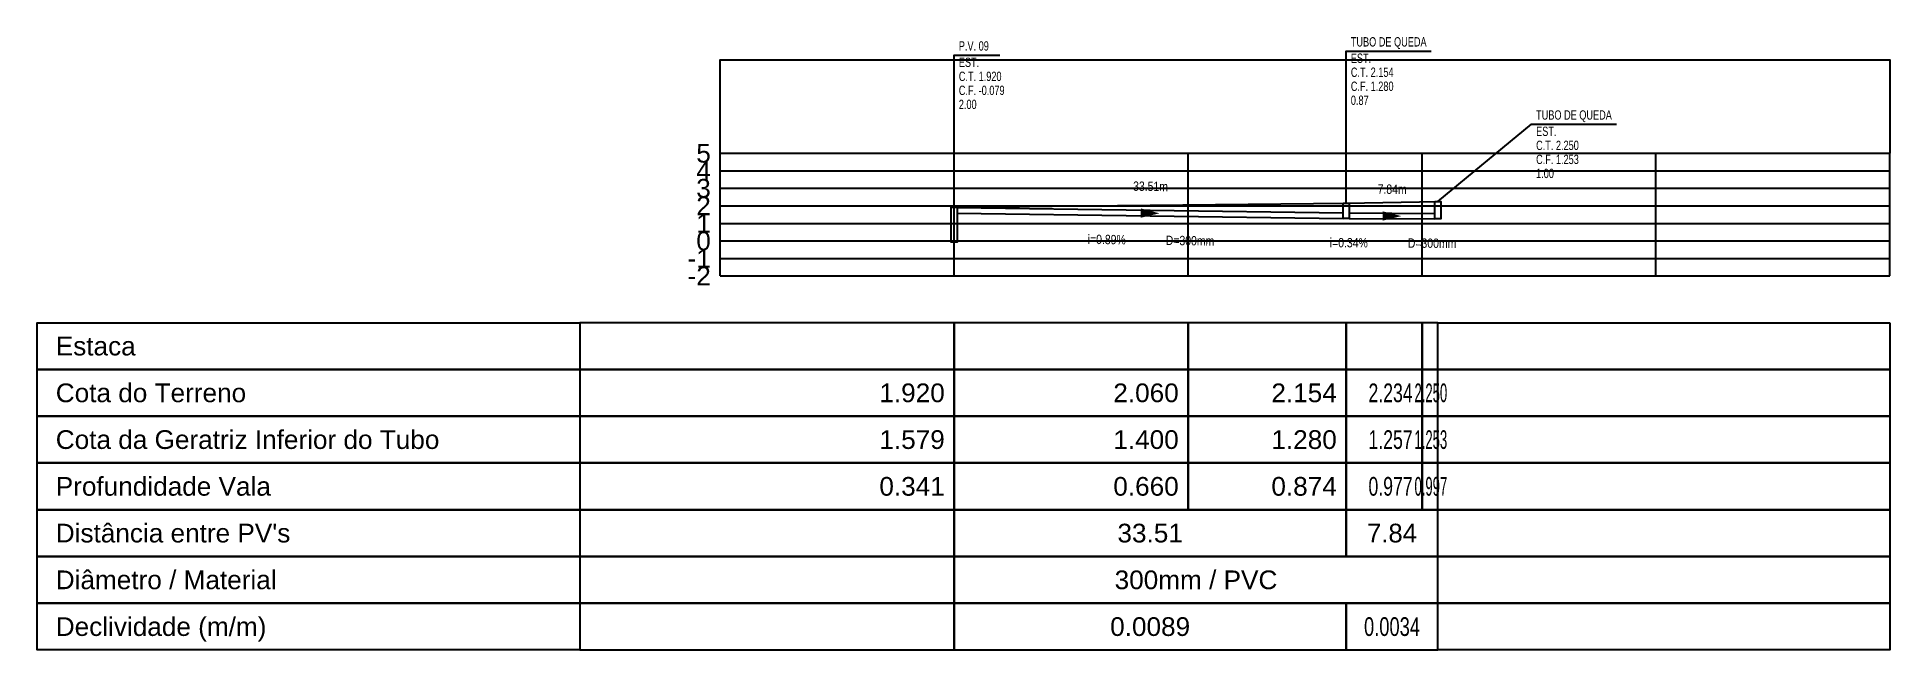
# Model space of a CAD drawing. Extents: x -160 to 364724, y -100 to 7353297.
# Drawn here: x 360011.9 to 360170.3, y 7350065.2 to 7350117.7 of the extents above; entities that cross this region are included whole.
import ezdxf
from ezdxf.enums import TextEntityAlignment as Align

# ---------------------------------------------------------------- set-up
doc = ezdxf.new("R2010")
doc.units = 0
doc.header["$LTSCALE"] = 5
for name, color, linetype in [('PS_IND_COMPRIMENTO', 7, 'Continuous'), ('PS_IND_DIAMETRO', 7, 'Continuous'), ('PS_IND_FLUXO', 3, 'Continuous'), ('PS_IND_INCLINACAO', 7, 'Continuous'), ('PS_PERFIL_CAIXAS', 7, 'Continuous'), ('PS_PERFIL_COTA_LIN', 7, 'Continuous'), ('PS_PERFIL_COTA_TXT', 5, 'Continuous'), ('PS_PERFIL_GRADE', 8, 'Continuous'), ('PS_PERFIL_TERRENO', 3, 'Continuous'), ('PS_PERFIL_TUBO', 7, 'Continuous'), ('PS_PONTOS_IDENTIFICACAO_LIN', 7, 'Continuous'), ('PS_PONTOS_IDENTIFICACAO_TXT', 7, 'Continuous')]:
    doc.layers.add(name, color=color, linetype=linetype)
doc.styles.get("Standard").update_dxf_attribs({"font": 'arial.ttf'})

msp = doc.modelspace()

# ---------------------------------------------------------------- texts
at = {"layer": 'PS_IND_COMPRIMENTO', "width": 0.8}
for s, rotation, p in [('33.51m', 359.22164, (360107.087, 7350104.916)), ('7.84m', 359.68379, (360127.744, 7350104.671))]:
    msp.add_text(s, height=0.8, rotation=rotation, dxfattribs=at).set_placement(p, align=Align.MIDDLE_CENTER)
at = {"layer": 'PS_IND_DIAMETRO', "width": 0.8}
for rotation, p in [(359.22164, (360110.464, 7350100.269)), (359.68379, (360131.158, 7350100.052))]:
    msp.add_text('D=300mm', height=0.8, rotation=rotation, dxfattribs=at).set_placement(p, align=Align.MIDDLE_CENTER)
at = {"layer": 'PS_IND_INCLINACAO', "width": 0.8}
for s, rotation, p in [('i=0.89%', 359.22164, (360103.345, 7350100.366)), ('i=0.34%', 359.68379, (360124.038, 7350100.092))]:
    msp.add_text(s, height=0.8, rotation=rotation, dxfattribs=at).set_placement(p, align=Align.MIDDLE_CENTER)
at = {"layer": 'PS_PERFIL_COTA_TXT'}
for s, p in [('Estaca', (360013.499, 7350091.247)), ('Cota do Terreno', (360013.499, 7350087.247)), ('Cota da Geratriz Inferior do Tubo', (360013.499, 7350083.247)), ('Profundidade Vala', (360013.499, 7350079.247)), ("Distância entre PV's", (360013.499, 7350075.247)), ('Diâmetro / Material', (360013.499, 7350071.247)), ('Declividade (m/m)', (360013.499, 7350067.247))]:
    msp.add_text(s, height=1.6, dxfattribs=at).set_placement(p, align=Align.MIDDLE_LEFT)
for s, p in [('1.920', (360089.499, 7350087.247)), ('2.060', (360109.499, 7350087.247)), ('2.154', (360123.012, 7350087.247)), ('1.579', (360089.499, 7350083.247)), ('1.400', (360109.499, 7350083.247)), ('1.280', (360123.012, 7350083.247)), ('0.341', (360089.499, 7350079.247)), ('0.660', (360109.499, 7350079.247)), ('0.874', (360123.012, 7350079.247))]:
    msp.add_text(s, height=1.6, dxfattribs=at).set_placement(p, align=Align.MIDDLE_RIGHT)
for s, width, p in [('2.234', 0.675785, (360129.499, 7350087.247)), ('2.250', 0.5, (360132.45, 7350087.247)), ('1.257', 0.675785, (360129.499, 7350083.247)), ('1.253', 0.5, (360132.45, 7350083.247)), ('0.977', 0.675785, (360129.499, 7350079.247)), ('0.997', 0.5, (360132.45, 7350079.247))]:
    msp.add_text(s, height=1.6, dxfattribs=dict(at, width=width)).set_placement(p, align=Align.MIDDLE_RIGHT)
for s, p in [('33.51', (360107.056, 7350075.247)), ('300mm / PVC', (360110.975, 7350071.247)), ('0.0089', (360107.056, 7350067.247))]:
    msp.add_text(s, height=1.6, dxfattribs=at).set_placement(p, align=Align.MIDDLE_CENTER)
for s, width, p in [('7.84', 0.979806, (360127.731, 7350075.247)), ('0.0034', 0.699861, (360127.731, 7350067.247))]:
    msp.add_text(s, height=1.6, dxfattribs=dict(at, width=width)).set_placement(p, align=Align.MIDDLE_CENTER)
at = {"layer": 'PS_PONTOS_IDENTIFICACAO_TXT', "width": 0.7}
for s, p in [('P.V. 09', (360090.699, 7350116.527)), ('TUBO DE QUEDA', (360124.212, 7350116.878)), ('EST. ', (360090.699, 7350115.127)), ('C.T. 2.154', (360124.212, 7350114.278)), ('EST. ', (360124.212, 7350115.478)), ('C.T. 1.920', (360090.699, 7350113.927)), ('C.F. -0.079', (360090.699, 7350112.727)), ('C.F. 1.280', (360124.212, 7350113.078)), ('2.00', (360090.699, 7350111.527)), ('0.87', (360124.212, 7350111.878)), ('TUBO DE QUEDA', (360140.05, 7350110.622)), ('C.T. 2.250', (360140.05, 7350108.022)), ('EST. ', (360140.05, 7350109.222)), ('C.F. 1.253', (360140.05, 7350106.822)), ('1.00', (360140.05, 7350105.622))]:
    msp.add_text(s, height=0.8, dxfattribs=at).set_placement(p)

# ---------------------------------------------------------------- blocks, each defined once
blk = doc.blocks.new('*U320')
at = {"layer": 'PS_PERFIL_GRADE', "linetype": 'Continuous'}
for p, q in [((0, 0), (0, 10.5)), ((0, 10.5), (100, 10.5)), ((20, 0), (20, 10.5)), ((40, 0), (40, 10.5)), ((60, 0), (60, 10.5)), ((80, 0), (80, 10.5)), ((100, 0), (100, 10.5)), ((0, 9), (100, 9)), ((0, 7.5), (100, 7.5)), ((0, 6), (100, 6)), ((0, 4.5), (100, 4.5)), ((0, 3), (100, 3)), ((0, 1.5), (100, 1.5)), ((0, 0), (100, 0))]:
    blk.add_line(p, q, dxfattribs=at)
blk.add_lwpolyline([(0, 10.5), (0, 18.5), (100, 18.5), (100, 10.5)], dxfattribs=at)
at = {"layer": 'PS_PERFIL_GRADE'}
for s, p in [('5', (-0.8, 10.5)), ('4', (-0.8, 9)), ('3', (-0.8, 7.5)), ('2', (-0.8, 6)), ('1', (-0.8, 4.5)), ('0', (-0.8, 3)), ('-1', (-0.8, 1.5)), ('-2', (-0.8, 0))]:
    blk.add_text(s, height=1.6, dxfattribs=at).set_placement(p, align=Align.MIDDLE_RIGHT)

# ---------------------------------------------------------------- linework, layer by layer
at = {"layer": 'PS_IND_FLUXO'}
for points in [[(360106.256, 7350102.627, 0.8, 0, 0), (360107.856, 7350102.605, 0, 0, 0)], [(360126.931, 7350102.376, 0.8, 0, 0), (360128.531, 7350102.367, 0, 0, 0)]]:
    msp.add_lwpolyline(points, format="xyseb", dxfattribs=at)
at = {"layer": 'PS_PERFIL_CAIXAS', "linetype": 'Continuous'}
for points in [[(360090.049, 7350103.127), (360090.549, 7350103.127), (360090.549, 7350100.128), (360090.049, 7350100.128)], [(360123.562, 7350103.478), (360124.062, 7350103.478), (360124.062, 7350102.167), (360123.562, 7350102.167)], [(360131.4, 7350103.622), (360131.9, 7350103.622), (360131.9, 7350102.126), (360131.4, 7350102.126)]]:
    msp.add_lwpolyline(points, close=True, dxfattribs=at)
at = {"layer": 'PS_PERFIL_COTA_LIN', "linetype": 'Continuous'}
for points in [[(360058.299, 7350093.247), (360058.299, 7350089.247), (360011.899, 7350089.247), (360011.899, 7350093.247)], [(360058.299, 7350093.247), (360058.299, 7350089.247), (360090.299, 7350089.247), (360090.299, 7350093.247)], [(360090.299, 7350093.247), (360090.299, 7350089.247), (360110.299, 7350089.247), (360110.299, 7350093.247)], [(360110.299, 7350093.247), (360110.299, 7350089.247), (360123.812, 7350089.247), (360123.812, 7350093.247)], [(360123.812, 7350093.247), (360123.812, 7350089.247), (360130.299, 7350089.247), (360130.299, 7350093.247)], [(360130.299, 7350093.247), (360130.299, 7350089.247), (360131.65, 7350089.247), (360131.65, 7350093.247)], [(360170.299, 7350093.247), (360170.299, 7350089.247), (360131.65, 7350089.247), (360131.65, 7350093.247)], [(360058.299, 7350089.247), (360058.299, 7350085.247), (360011.899, 7350085.247), (360011.899, 7350089.247)], [(360058.299, 7350089.247), (360058.299, 7350085.247), (360090.299, 7350085.247), (360090.299, 7350089.247)], [(360090.299, 7350089.247), (360090.299, 7350085.247), (360110.299, 7350085.247), (360110.299, 7350089.247)], [(360110.299, 7350089.247), (360110.299, 7350085.247), (360123.812, 7350085.247), (360123.812, 7350089.247)], [(360123.812, 7350089.247), (360123.812, 7350085.247), (360130.299, 7350085.247), (360130.299, 7350089.247)], [(360130.299, 7350089.247), (360130.299, 7350085.247), (360131.65, 7350085.247), (360131.65, 7350089.247)], [(360170.299, 7350089.247), (360170.299, 7350085.247), (360131.65, 7350085.247), (360131.65, 7350089.247)], [(360058.299, 7350085.247), (360058.299, 7350081.247), (360011.899, 7350081.247), (360011.899, 7350085.247)], [(360058.299, 7350085.247), (360058.299, 7350081.247), (360090.299, 7350081.247), (360090.299, 7350085.247)], [(360090.299, 7350085.247), (360090.299, 7350081.247), (360110.299, 7350081.247), (360110.299, 7350085.247)], [(360110.299, 7350085.247), (360110.299, 7350081.247), (360123.812, 7350081.247), (360123.812, 7350085.247)], [(360123.812, 7350085.247), (360123.812, 7350081.247), (360130.299, 7350081.247), (360130.299, 7350085.247)], [(360130.299, 7350085.247), (360130.299, 7350081.247), (360131.65, 7350081.247), (360131.65, 7350085.247)], [(360170.299, 7350085.247), (360170.299, 7350081.247), (360131.65, 7350081.247), (360131.65, 7350085.247)], [(360058.299, 7350081.247), (360058.299, 7350077.247), (360011.899, 7350077.247), (360011.899, 7350081.247)], [(360058.299, 7350081.247), (360058.299, 7350077.247), (360090.299, 7350077.247), (360090.299, 7350081.247)], [(360090.299, 7350081.247), (360090.299, 7350077.247), (360110.299, 7350077.247), (360110.299, 7350081.247)], [(360110.299, 7350081.247), (360110.299, 7350077.247), (360123.812, 7350077.247), (360123.812, 7350081.247)], [(360123.812, 7350081.247), (360123.812, 7350077.247), (360130.299, 7350077.247), (360130.299, 7350081.247)], [(360130.299, 7350081.247), (360130.299, 7350077.247), (360131.65, 7350077.247), (360131.65, 7350081.247)], [(360170.299, 7350081.247), (360170.299, 7350077.247), (360131.65, 7350077.247), (360131.65, 7350081.247)], [(360058.299, 7350077.247), (360058.299, 7350073.247), (360011.899, 7350073.247), (360011.899, 7350077.247)], [(360058.299, 7350077.247), (360058.299, 7350073.247), (360090.299, 7350073.247), (360090.299, 7350077.247)], [(360090.299, 7350077.247), (360090.299, 7350073.247), (360123.812, 7350073.247), (360123.812, 7350077.247)], [(360123.812, 7350077.247), (360123.812, 7350073.247), (360131.65, 7350073.247), (360131.65, 7350077.247)], [(360170.299, 7350077.247), (360170.299, 7350073.247), (360131.65, 7350073.247), (360131.65, 7350077.247)], [(360058.299, 7350073.247), (360058.299, 7350069.247), (360011.899, 7350069.247), (360011.899, 7350073.247)], [(360058.299, 7350073.247), (360058.299, 7350069.247), (360090.299, 7350069.247), (360090.299, 7350073.247)], [(360090.299, 7350073.247), (360090.299, 7350069.247), (360131.65, 7350069.247), (360131.65, 7350073.247)], [(360170.299, 7350073.247), (360170.299, 7350069.247), (360131.65, 7350069.247), (360131.65, 7350073.247)], [(360058.299, 7350069.247), (360058.299, 7350065.247), (360011.899, 7350065.247), (360011.899, 7350069.247)], [(360058.299, 7350069.247), (360058.299, 7350065.247), (360090.299, 7350065.247), (360090.299, 7350069.247)], [(360090.299, 7350069.247), (360090.299, 7350065.247), (360123.812, 7350065.247), (360123.812, 7350069.247)], [(360123.812, 7350069.247), (360123.812, 7350065.247), (360131.65, 7350065.247), (360131.65, 7350069.247)], [(360170.299, 7350069.247), (360170.299, 7350065.247), (360131.65, 7350065.247), (360131.65, 7350069.247)]]:
    msp.add_lwpolyline(points, close=True, dxfattribs=at)
for points in [[(360090.299, 7350077.247), (360110.299, 7350077.247)], [(360110.299, 7350077.247), (360123.812, 7350077.247)], [(360130.299, 7350077.247), (360131.65, 7350077.247)], [(360058.299, 7350073.247), (360090.299, 7350073.247)], [(360090.299, 7350073.247), (360110.299, 7350073.247)], [(360090.299, 7350073.247), (360110.299, 7350073.247)], [(360110.299, 7350073.247), (360123.812, 7350073.247)], [(360110.299, 7350073.247), (360123.812, 7350073.247)], [(360130.299, 7350073.247), (360131.65, 7350073.247)], [(360130.299, 7350073.247), (360131.65, 7350073.247)], [(360058.299, 7350069.247), (360090.299, 7350069.247)], [(360090.299, 7350069.247), (360110.299, 7350069.247)], [(360090.299, 7350069.247), (360110.299, 7350069.247)], [(360110.299, 7350069.247), (360123.812, 7350069.247)], [(360110.299, 7350069.247), (360123.812, 7350069.247)], [(360130.299, 7350069.247), (360131.65, 7350069.247)], [(360130.299, 7350069.247), (360131.65, 7350069.247)], [(360090.299, 7350065.247), (360110.299, 7350065.247)], [(360110.299, 7350065.247), (360123.812, 7350065.247)], [(360130.299, 7350065.247), (360131.65, 7350065.247)]]:
    msp.add_lwpolyline(points, dxfattribs=at)
at = {"layer": 'PS_PERFIL_TERRENO', "linetype": 'Continuous'}
msp.add_lwpolyline([(360090.299, 7350103.127), (360123.812, 7350103.478), (360131.65, 7350103.622)], dxfattribs=at)
at = {"layer": 'PS_PERFIL_TUBO', "linetype": 'Continuous'}
for points in [[(360090.549, 7350102.615), (360123.562, 7350102.167), (360123.562, 7350102.617), (360090.549, 7350103.065)], [(360124.062, 7350102.167), (360131.4, 7350102.126), (360131.4, 7350102.576), (360124.062, 7350102.617)]]:
    msp.add_lwpolyline(points, close=True, dxfattribs=at)
at = {"layer": 'PS_PONTOS_IDENTIFICACAO_LIN', "linetype": 'Continuous'}
for points in [[(360123.812, 7350103.478), (360123.812, 7350116.478), (360131.092, 7350116.478)], [(360090.299, 7350103.127), (360090.299, 7350116.127), (360094.219, 7350116.127)], [(360131.65, 7350103.622), (360139.65, 7350110.222), (360146.93, 7350110.222)]]:
    msp.add_lwpolyline(points, dxfattribs=at)

# ---------------------------------------------------------------- block references
at = {"layer": 'PS_PERFIL_GRADE'}
msp.add_blockref('*U320', (360070.299, 7350097.247), dxfattribs=at)

msp.set_redraw_order([(e.dxf.handle, doc.entitydb.next_handle()) for e in msp.query("TEXT MTEXT ATTDEF DIMENSION ARC_DIMENSION")])  # texts and dimensions are drawn at this point

doc.saveas('drawing.dxf')
